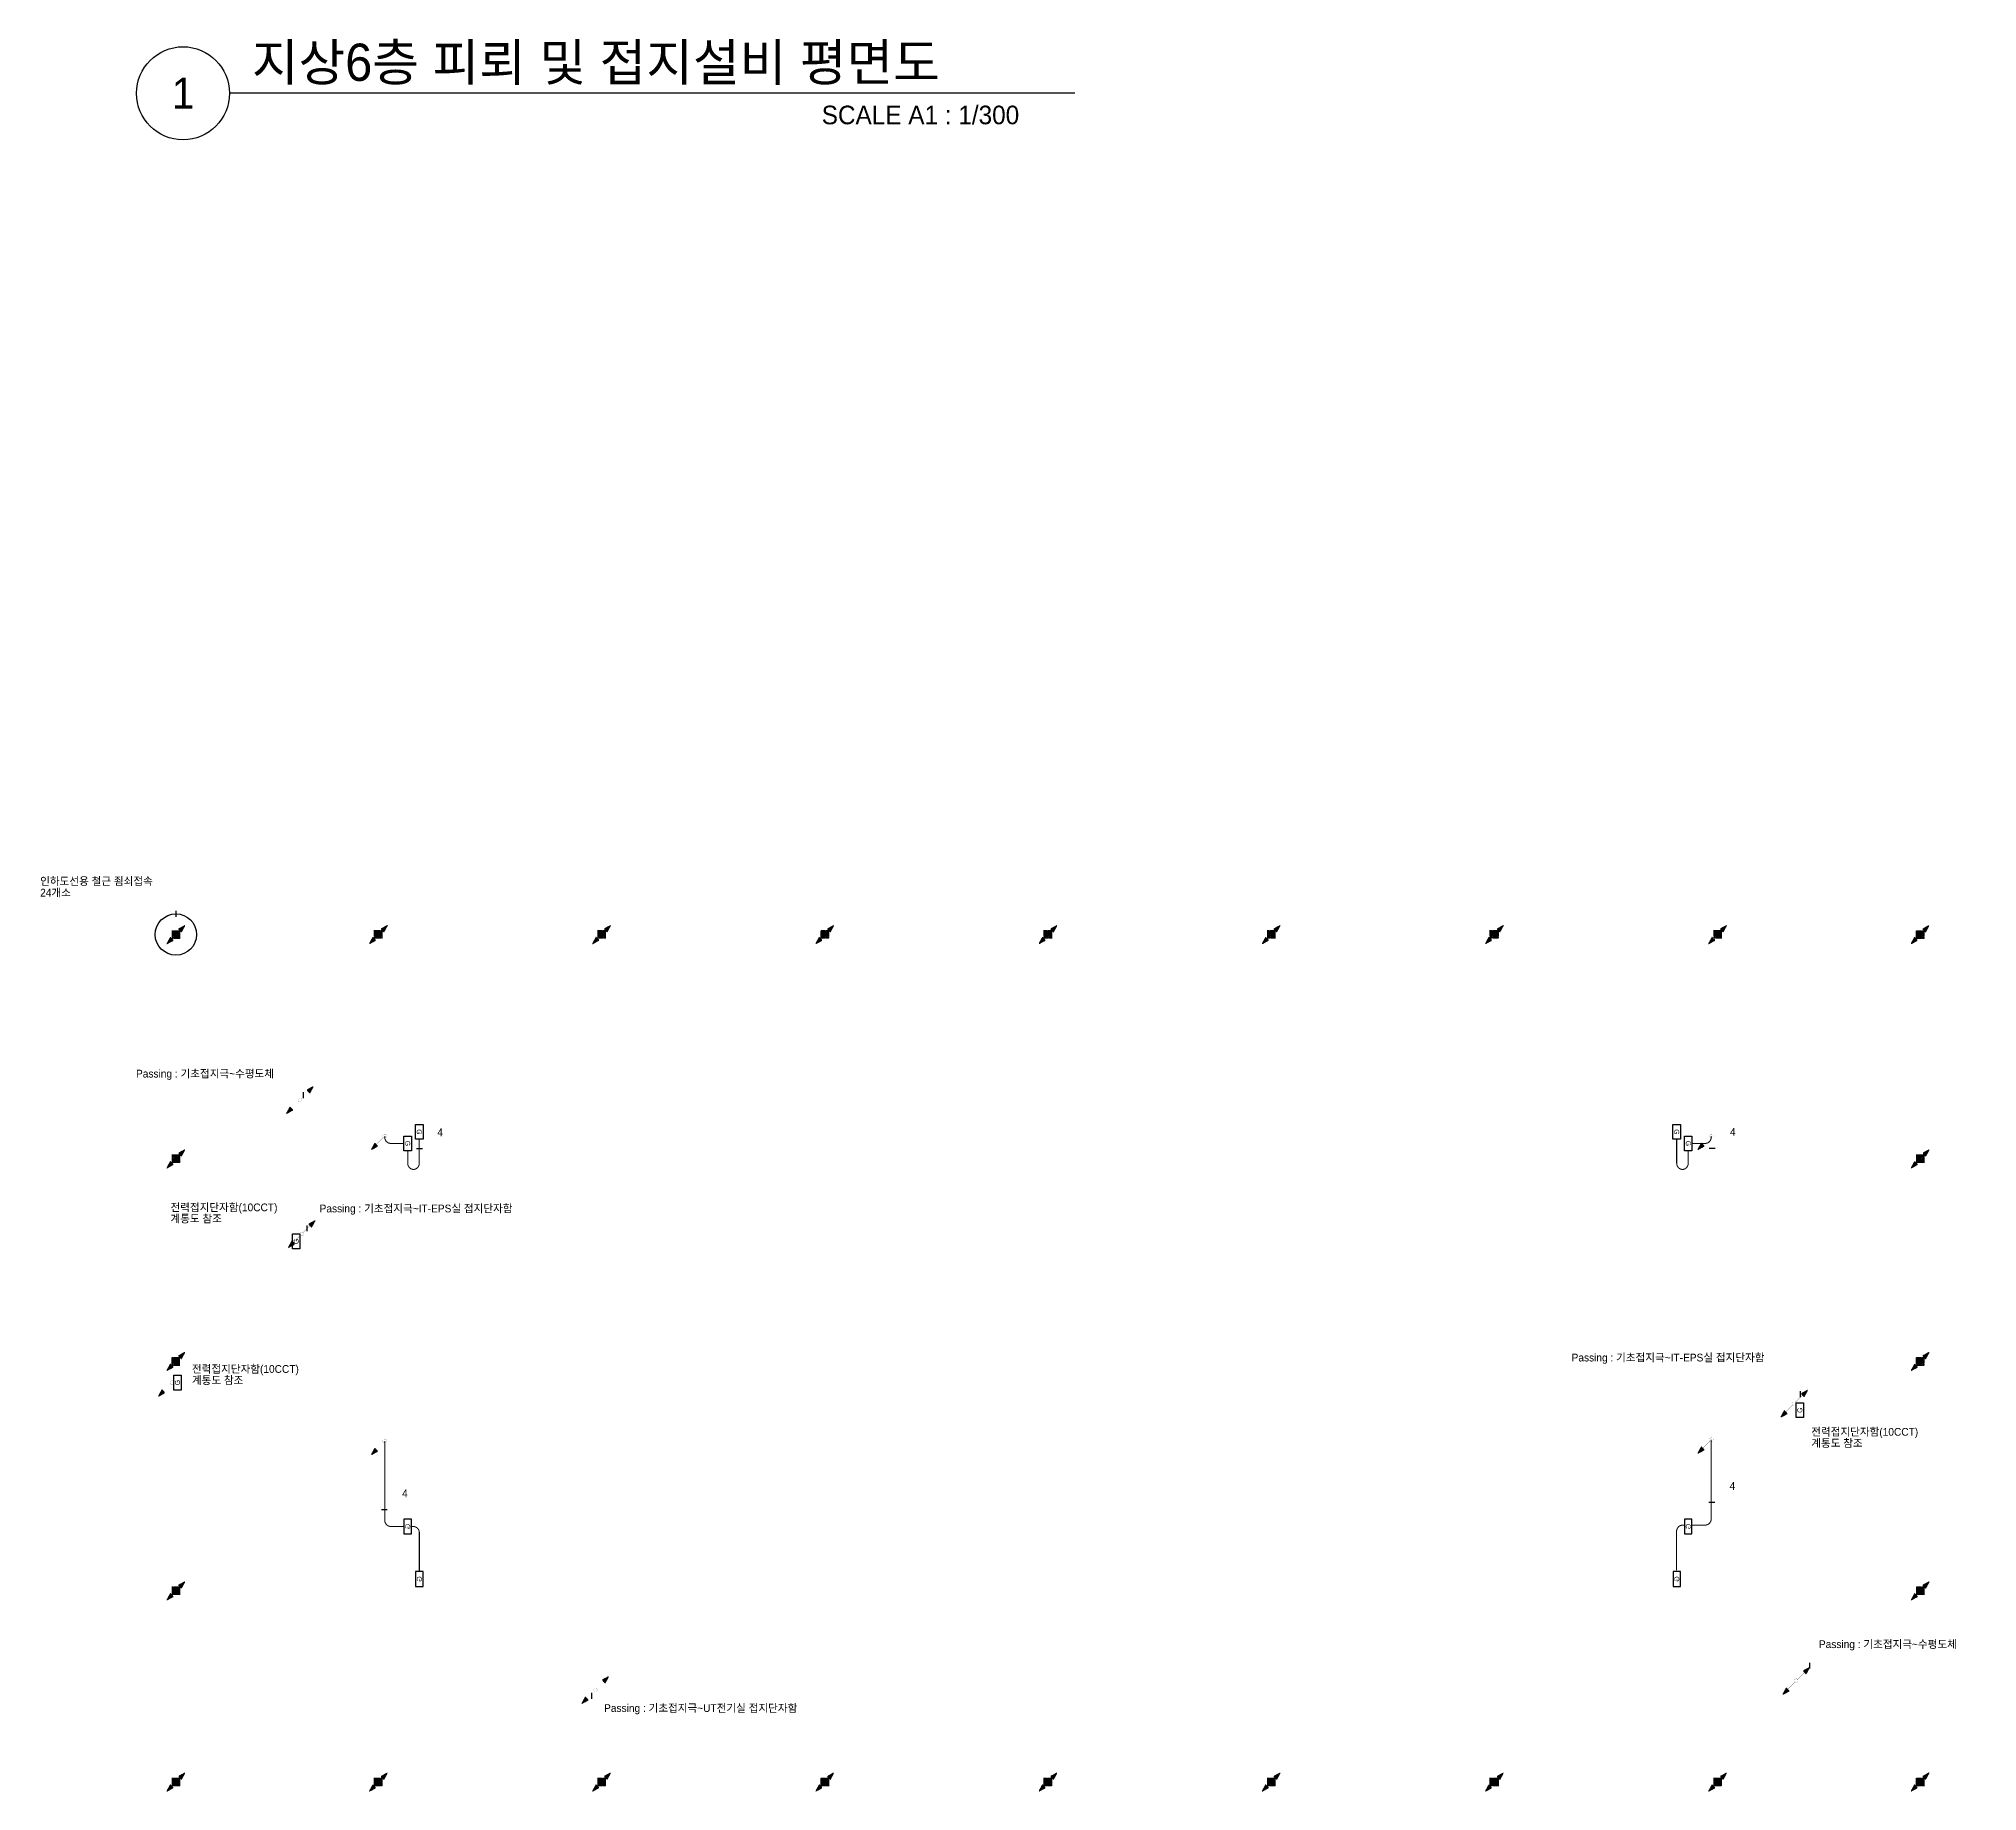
# Model space of a CAD drawing. Header units: millimetres. Extents: x 84495 to 502050, y -708375 to 1238700.
# Drawn here: x 85922 to 179717, y 641757 to 726535 of the extents above; entities that cross this region are included whole.
import ezdxf
from ezdxf.enums import TextEntityAlignment as Align

# ---------------------------------------------------------------- set-up
doc = ezdxf.new("R2010")
doc.units = ezdxf.units.MM
doc.header["$LTSCALE"] = 150
doc.set_wipeout_variables(frame=1)
doc.linetypes.add('C2', pattern=[18.5, 13.5, -2, 1, -2])
doc.layers.get('0').update_dxf_attribs({"lineweight": 0})
for name, color, linetype in [('------02 Etc Panel', 3, 'Continuous'), ('------99 Grounding and Lightning', 3, 'Continuous'), ('------99 Grounding_Grounding Terminal Board_T', 2, 'Continuous'), ('-----09 E-WIRE-GV', 2, 'Continuous'), ('-----20 General Symbol', 3, 'Continuous'), ('-----29 Indicator', 1, 'Continuous'), ('-----30 Text', 2, 'Continuous'), ('-----41 Drawing Title', 2, 'Continuous')]:
    doc.layers.add(name, color=color, linetype=linetype)
doc.styles.add('ELEC', font='')
doc.styles.get('ELEC').set_extended_font_data('Dotum')
pattern_1 = [(180, (845852.563, 610254.6404), (-1e-14, -6.25), [])]

msp = doc.modelspace()

# ---------------------------------------------------------------- texts
at = {"layer": '-----41 Drawing Title', "color": 2, "style": 'ELEC'}
msp.add_text('지상6층 피뢰 및 접지설비 평면도', height=1800, dxfattribs=at).set_placement((96233, 724500))
at = {"layer": '-----41 Drawing Title', "color": 7, "style": 'ELEC'}
msp.add_text('1', height=1500, dxfattribs=at).set_placement((92903, 723900), align=Align.MIDDLE)
at = {"layer": '-----41 Drawing Title', "style": 'ELEC'}
msp.add_text('SCALE A1 : 1/300', height=900, dxfattribs=at).set_placement((133362, 722400), align=Align.RIGHT)

# ---------------------------------------------------------------- blocks, each defined once
blk = doc.blocks.new('구조체접속')
h = blk.add_hatch()
h.set_pattern_fill('ANGLE', color=1, scale=200)
h.set_pattern_definition([(0, (0, 0), (0, 55), [40, -15]), (90, (0, 0), (-55, 3e-15), [40, -15])])
h.paths.add_polyline_path([(168, 168), (-168, 168), (-168, -168), (168, -168)])
at = {"color": 1}
for p, q in [((166, 168), (168, 166)), ((-168, -166), (-166, -168))]:
    blk.add_line(p, q, dxfattribs=at)
at = {"color": 1, "const_width": 2}
blk.add_lwpolyline([(168, 168), (-168, 168), (-168, -168), (168, -168)], close=True, dxfattribs=at)
blk = doc.blocks.new("'인하도선용 수직철근 또는 철골")
h = blk.add_hatch()
h.set_pattern_fill('ANSI31', color=256, scale=50, angle=135)
h.set_pattern_definition(pattern_1)
h.paths.add_polyline_path([(291, 293), (180, 89), (88, 181)])
h = blk.add_hatch()
h.set_pattern_fill('ANSI31', color=256, scale=50, angle=135)
h.set_pattern_definition(pattern_1)
h.paths.add_polyline_path([(-291, -293), (-180, -89), (-88, -181)])
at = {"const_width": 3.93}
for points in [[(293, 293), (181, 88), (88, 181), (293, 293)], [(-293, -293), (-181, -88), (-88, -181), (-293, -293)]]:
    blk.add_lwpolyline(points, dxfattribs=at)
at = {"xscale": 0.8, "yscale": 0.8, "zscale": 0.8}
blk.add_blockref('구조체접속', (0, 0), dxfattribs=at)
blk = doc.blocks.new('입상입하1')
h = blk.add_hatch()
h.set_pattern_fill('ANSI31', color=256, scale=50, angle=135)
h.set_pattern_definition([(180, (845993.8846, 610394.13), (-1e-14, -6.25), [])])
h.paths.add_polyline_path([(432, 432), (321, 228), (229, 321)])
at = {"const_width": 3.93}
blk.add_lwpolyline([(0, 61, -1), (0, -61, -1), (0, 61)], format="xyb", dxfattribs=at)
for points in [[(43, 43), (275, 275)], [(434, 433), (322, 227), (229, 321), (434, 433)]]:
    blk.add_lwpolyline(points, dxfattribs=at)
blk = doc.blocks.new('C01')
blk.add_lwpolyline([(-300, 0), (-300, 300), (300, 300), (300, 0)], close=True)
at = {"style": 'ELEC'}
blk.add_text('G', height=200, dxfattribs=at).set_placement((0, 150), align=Align.MIDDLE)
blk = doc.blocks.new('A13')
blk.add_lwpolyline([(-300, 0), (-300, 300), (300, 300), (300, 0)], close=True)
at = {"style": 'ELEC'}
blk.add_text('G', height=200, dxfattribs=at).set_placement((0, 150), align=Align.MIDDLE)

# ---------------------------------------------------------------- linework, layer by layer
at = {"layer": '-----09 E-WIRE-GV', "color": 4, "linetype": 'C2', "ltscale": 0.1, "const_width": 50}
for points in [[(103594, 673095), (102962, 673095, -0.414214), (102662, 673395), (102662, 673455)], [(165914, 673095), (166546, 673095, 0.414214), (166846, 673395), (166846, 673455)], [(103774, 672735), (103774, 672135, 0.414214), (104074, 671835), (104034, 671835, 0.414214), (104334, 672135), (104334, 673294)], [(165734, 672735), (165734, 672135, -0.414214), (165434, 671835), (165474, 671835, -0.414214), (165174, 672135), (165174, 673294)], [(165914, 654631), (166546, 654631, 0.414214), (166846, 654931), (166846, 658763)], [(165170, 652448), (165170, 654331, -0.414214), (165470, 654631), (165554, 654631)]]:
    msp.add_lwpolyline(points, format="xyb", dxfattribs=at)
at = {"layer": '-----09 E-WIRE-GV', "color": 4, "linetype": 'C2', "ltscale": 0.1, "const_width": 50, "elevation": 0}
for points in [[(103594, 654565), (102962, 654565, -0.414214), (102662, 654865), (102662, 658697)], [(104337, 652382), (104337, 654265, 0.414214), (104037, 654565), (103954, 654565)]]:
    msp.add_lwpolyline(points, format="xyb", dxfattribs=at)
at = {"layer": '-----29 Indicator', "elevation": 0}
msp.add_lwpolyline([(98339, 676444, 0, 0, 0), (98723, 676444, 0, 0, 0), (98723, 675581, 64.2, 64.2, 0), (98723, 675281, 0, 0, 0)], format="xyseb", dxfattribs=at)
at = {"layer": '-----29 Indicator'}
for points in [[(105357, 673231, 0, 0, 0), (105357, 672846, 0, 0, 0), (104493, 672846, 64.2, 64.2, 0), (104193, 672846, 0, 0, 0)], [(167904, 673249, 0, 0, 0), (167904, 672865, 0, 0, 0), (167041, 672865, 64.2, 64.2, 0), (166740, 672865, 0, 0, 0)], [(103654, 655766, 0, 0, 0), (103654, 655381, 0, 0, 0), (102791, 655381, 64.2, 64.2, 0), (102491, 655381, 0, 0, 0)], [(167884, 656120, 0, 0, 0), (167884, 655736, 0, 0, 0), (167021, 655736, 64.2, 64.2, 0), (166720, 655736, 0, 0, 0)]]:
    msp.add_lwpolyline(points, format="xyseb", dxfattribs=at)
msp.add_circle((92557, 683202), 1000, dxfattribs=at)
at = {"layer": '-----41 Drawing Title', "color": 7}
msp.add_line((136047, 723900), (95153, 723900), dxfattribs=at)
msp.add_circle((92903, 723900), 2250, dxfattribs=at)

# ---------------------------------------------------------------- block references
at = {"layer": '------02 Etc Panel', "xscale": 1.199999999953434, "yscale": 1.199999999953434, "zscale": 1.199999999953434, "rotation": 90}
for p in [(98554, 668356), (92814, 661525), (171314, 660189)]:
    msp.add_blockref('C01', p, dxfattribs=at)
at = {"layer": '------99 Grounding and Lightning', "xscale": 1.5, "yscale": 1.5, "zscale": 1.5}
for p in [(92557, 683202), (102354, 683205), (113154, 683205), (123954, 683205), (134754, 683205), (145554, 683205), (156354, 683205), (167154, 683205), (176950, 683202), (92557, 672358), (176957, 672358), (92554, 662555), (176954, 662555), (92557, 651458), (176957, 651458), (92557, 642208), (102354, 642205), (113154, 642208), (123954, 642208), (134754, 642208), (145554, 642208), (156354, 642205), (167154, 642205), (176950, 642208)]:
    msp.add_blockref("'인하도선용 수직철근 또는 철골", p, dxfattribs=at)
at = {"layer": '------99 Grounding_Grounding Terminal Board_T', "yscale": 1.2, "zscale": 1.2}
for p, xscale, rotation in [((103594, 673095), 1.2, 270), ((104154, 673654), 1.2, 270), ((164994, 673654), 1.2, 270), ((165554, 673095), 1.2, 270), ((103954, 654565), -1.2, 90), ((165914, 654565), -1.2, 90), ((104517, 652022), -1.2, 90), ((165357, 652022), -1.2, 90)]:
    msp.add_blockref('A13', p, dxfattribs=dict(at, xscale=xscale, rotation=rotation))
at = {"layer": '-----20 General Symbol', "xscale": 1.5, "yscale": 1.5, "zscale": 1.5}
for p in [(98557, 675202), (98646, 668716), (170862, 660515), (112849, 646662), (170957, 647102)]:
    msp.add_blockref('입상입하1', p, dxfattribs=at)
at = {"layer": '-----20 General Symbol', "xscale": 1.5, "yscale": 1.5, "zscale": 1.5, "rotation": 180}
for p in [(98557, 675202), (102662, 673455), (166846, 673455), (98646, 668716), (92362, 661525), (170862, 660515), (102662, 658697), (166846, 658763), (170957, 647099), (112849, 646662)]:
    msp.add_blockref('입상입하1', p, dxfattribs=at)

msp.set_redraw_order([(e.dxf.handle, doc.entitydb.next_handle()) for e in msp.query("TEXT MTEXT ATTDEF DIMENSION ARC_DIMENSION")])  # texts and dimensions are drawn at this point

# ---------------------------------------------------------------- wipeouts: each hides what was drawn before it
for points in [[(85922, 686147), (92172, 686147), (92172, 684897), (85922, 684897)], [(159967, 663118), (170670, 663118), (170670, 662368), (159967, 662368)], [(171993, 649218), (179717, 649218), (179717, 648468), (171993, 648468)]]:
    msp.add_wipeout(points).dxf.layer = '-----29 Indicator'

# ---------------------------------------------------------------- next in the draw order: linework, layer by layer
at = {"layer": '-----29 Indicator', "elevation": 0}
for points in [[(92172, 685509, 0, 0, 0), (92557, 685509, 0, 0, 0), (92557, 684352, 64.2, 64.2, 0), (92557, 684052, 0, 0, 0)], [(171993, 648843, 0, 0, 0), (171609, 648843, 0, 0, 0), (171609, 647980, 64.2, 64.2, 0), (171609, 647679, 0, 0, 0)]]:
    msp.add_lwpolyline(points, format="xyseb", dxfattribs=at)
at = {"layer": '-----29 Indicator'}
msp.add_lwpolyline([(170670, 662743, 0, 0, 0), (171159, 662743, 0, 0, 0), (171159, 661111, 64.2, 64.2, 0), (171159, 660810, 0, 0, 0)], format="xyseb", dxfattribs=at)

# ---------------------------------------------------------------- next in the draw order: texts
at = {"layer": '-----30 Text', "style": 'ELEC'}
for s, p in [('인하도선용 철근 죔쇠접속', (85990, 685785)), ('24개소', (85990, 685227)), ('Passing : 기초접지극~IT-EPS실 접지단자함', (160090, 662736)), ('Passing : 기초접지극~수평도체', (172055, 648870))]:
    msp.add_text(s, height=375, dxfattribs=at).set_placement(p, align=Align.MIDDLE_LEFT)

# ---------------------------------------------------------------- next in the draw order: wipeouts: each hides what was drawn before it
for points in [[(90565, 676819), (98339, 676819), (98339, 676069), (90565, 676069)], [(105005, 673433), (105005, 673839), (105357, 674042), (105708, 673839), (105708, 673433), (105357, 673231)], [(167552, 673452), (167552, 673858), (167904, 674061), (168255, 673858), (168255, 673452), (167904, 673249)], [(92159, 670364), (98105, 670364), (98105, 669114), (92159, 669114)], [(99389, 670330), (110092, 670330), (110092, 669580), (99389, 669580)], [(93195, 662548), (99140, 662548), (99140, 661298), (93195, 661298)], [(171548, 659506), (177499, 659506), (177499, 658256), (171548, 658256)], [(103303, 655968), (103303, 656374), (103654, 656577), (104006, 656374), (104006, 655968), (103654, 655766)], [(167532, 656323), (167532, 656729), (167884, 656931), (168235, 656729), (168235, 656323), (167884, 656120)], [(113158, 646143), (123863, 646143), (123863, 645393), (113158, 645393)]]:
    msp.add_wipeout(points).dxf.layer = '-----29 Indicator'

# ---------------------------------------------------------------- next in the draw order: linework, layer by layer
at = {"layer": '-----29 Indicator'}
for points in [[(99389, 669955, 0, 0, 0), (98900, 669955, 0, 0, 0), (98900, 669139, 64.2, 64.2, 0), (98900, 668838, 0, 0, 0)], [(113158, 645768, 0, 0, 0), (112669, 645768, 0, 0, 0), (112669, 646218, 64.2, 64.2, 0), (112669, 646518, 0, 0, 0)]]:
    msp.add_lwpolyline(points, format="xyseb", dxfattribs=at)

# ---------------------------------------------------------------- next in the draw order: texts
at = {"layer": '-----30 Text', "style": 'ELEC'}
for s, p in [('Passing : 기초접지극~수평도체', (90627, 676472)), ('4', (105205, 673633)), ('4', (167753, 673652)), ('계통도 참조', (92296, 669457)), ('전력접지단자함(10CCT)', (92296, 670002)), ('Passing : 기초접지극~IT-EPS실 접지단자함', (99511, 669948)), ('전력접지단자함(10CCT)', (93332, 662185)), ('계통도 참조', (93332, 661641)), ('전력접지단자함(10CCT)', (171685, 659143)), ('계통도 참조', (171685, 658599)), ('4', (167733, 656523)), ('4', (103503, 656168)), ('Passing : 기초접지극~UT전기실 접지단자함', (113276, 645780))]:
    msp.add_text(s, height=375, dxfattribs=at).set_placement(p, align=Align.MIDDLE_LEFT)

doc.saveas('drawing.dxf')
